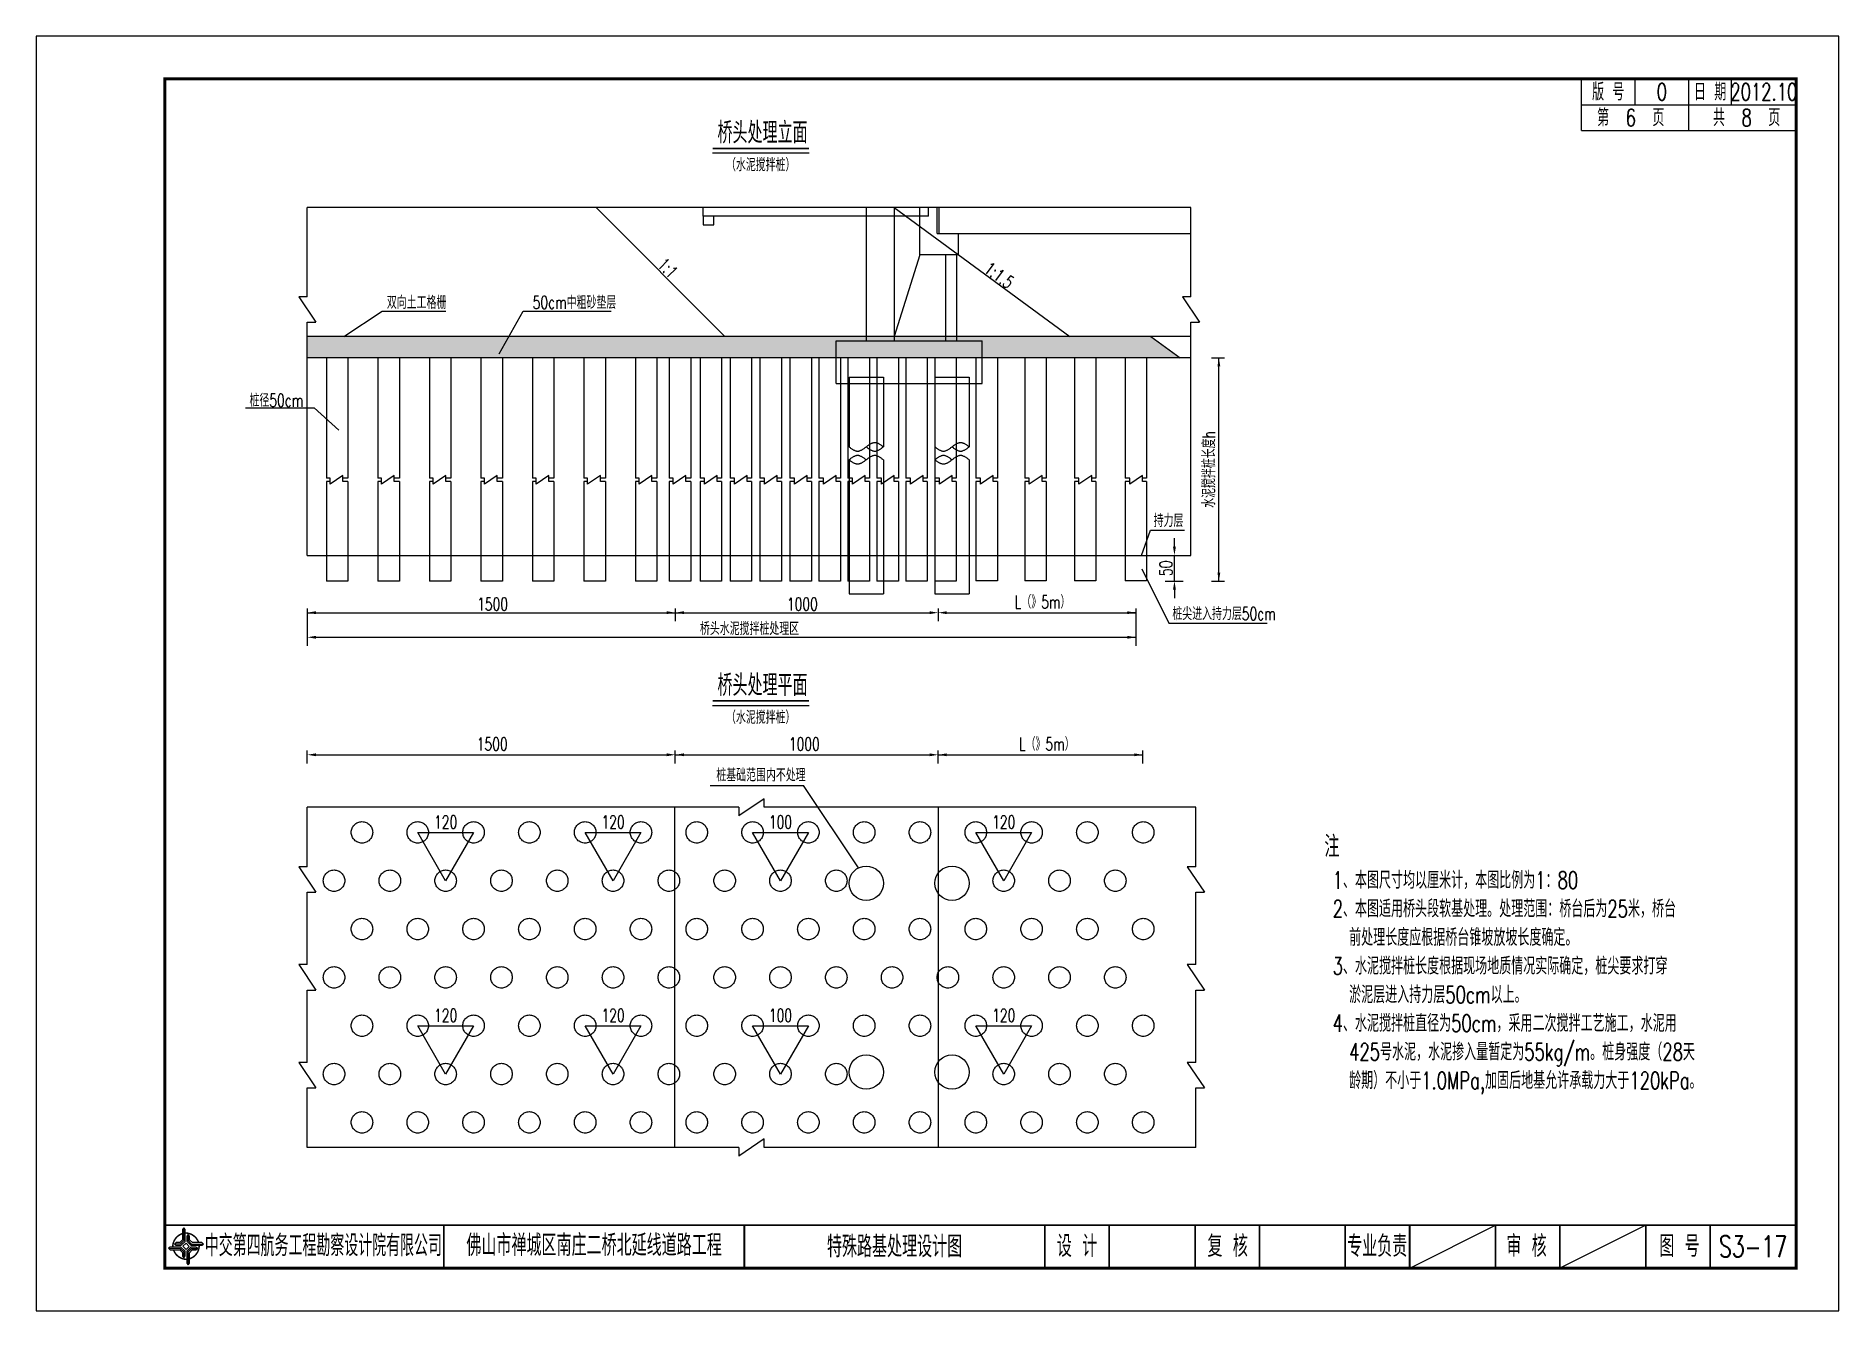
# Model space of a CAD drawing. Extents: x 216 to 3576, y 696 to 993.
# Drawn here: x 2316 to 2736, y 695.5 to 992.5 of the extents above; entities that cross this region are included whole.
import ezdxf
from ezdxf.enums import TextEntityAlignment as Align

# ---------------------------------------------------------------- set-up
doc = ezdxf.new("R2010")
doc.units = 0
doc.header["$LTSCALE"] = 5
doc.linetypes.add('DASHED', pattern=[19.05, 12.7, -6.35])
doc.layers.get('0').update_dxf_attribs({"linetype": 'CONTINUOUS'})
for name, color, linetype in [('图框', 7, 'CONTINUOUS'), ('尺寸', 4, 'CONTINUOUS'), ('尺寸标注', 4, 'CONTINUOUS'), ('文字字符', 7, 'CONTINUOUS'), ('结构', 7, 'CONTINUOUS'), ('页码', 3, 'CONTINUOUS')]:
    doc.layers.add(name, color=color, linetype=linetype)
doc.styles.get("Standard").update_dxf_attribs({"font": 'simplex1.shx', "width": 0.7, "bigfont": 'hztxt.shx'})

msp = doc.modelspace()

# ---------------------------------------------------------------- texts
at = {"color": 7, "width": 0.7}
for s, p in [('桥头处理立面', (2474.73236, 967.51933)), ('桥头处理平面', (2474.73236, 838.80373))]:
    msp.add_text(s, height=5, dxfattribs=at).set_placement(p)
at = {"layer": '图框'}
for s, height, width, p in [('版 号', 4, 0.7, (2682.24162, 979.52876)), ('0', 4, 0.7, (2694.74162, 979.52876)), ('日 期', 4, 0.7, (2705.99162, 979.52876)), ('2012.10', 4, 0.7, (2718.49162, 979.52876)), ('中交第四航务工程勘察设计院有限公司', 5, 0.65, (2382.92246, 710.7772)), ('佛山市禅城区南庄二桥北延线道路工程', 5, 0.7, (2445.99162, 710.84346)), ('设 计', 5, 0.7, (2558.49238, 710.62335)), ('复 核', 5, 0.7, (2593.5872, 710.62335)), ('专业负责', 5, 0.7, (2628.43795, 710.62335)), ('审 核', 5, 0.7, (2663.21175, 710.62335)), ('图 号', 5, 0.7, (2698.83092, 710.62335))]:
    msp.add_text(s, height=height, dxfattribs=dict(at, width=width)).set_placement(p, align=Align.MIDDLE_CENTER)
at = {"layer": '尺寸标注', "color": 7, "width": 0.7}
for s, p in [('L（》5m）', (2543.99514, 859.19454)), ('1500', (2418.64774, 826.09089)), ('1000', (2491.36613, 826.09089)), ('L（》5m）', (2544.98489, 826.09089))]:
    msp.add_text(s, height=3, dxfattribs=at).set_placement(p)
at = {"layer": '尺寸标注', "color": 7, "linetype": 'ByBlock', "char_height": 3, "attachment_point": 5, "rotation": 90}
for s, insert in [('水泥搅拌桩长度h', (2589.20885, 891.55431)), ('\\A1;50', (2579.19074, 868.55431))]:
    msp.add_mtext(s, dxfattribs=dict(at, insert=insert))
at = {"layer": '尺寸标注', "color": 7, "linetype": 'ByBlock', "char_height": 3, "attachment_point": 5}
for s, insert in [('1500', (2422.33368, 860.19454)), ('\\A1;1000', (2494.51312, 860.19454))]:
    msp.add_mtext(s, dxfattribs=dict(at, insert=insert))
at = {"layer": '文字字符', "linetype": 'ByBlock', "width": 0.7}
for p in [(2484.80994, 964.03075), (2484.80994, 835.31514)]:
    msp.add_text('（水泥搅拌桩）', height=3, dxfattribs=at).set_placement(p, align=Align.TOP_CENTER)
for s, rotation, p in [('1:1', 315, (2460.50609, 939.03252)), ('1:1.5', 323.7461623, (2536.54373, 937.73969))]:
    msp.add_text(s, height=3, rotation=rotation, dxfattribs=at).set_placement(p)
at = {"layer": '文字字符', "width": 0.7}
for s, p in [('双向土工格栅', (2397.71331, 928.96897)), ('50cm中粗砂垫层', (2431.69353, 928.96897)), ('桩径50cm', (2365.70995, 906.15327)), ('持力层', (2576.34814, 878.15349)), ('桩尖进入持力层50cm', (2580.70669, 856.45554)), ('桩基础范围内不处理', (2474.47469, 818.8713))]:
    msp.add_text(s, height=3, dxfattribs=at).set_placement(p)
at = {"layer": '文字字符', "linetype": 'ByBlock', "width": 0.7}
for s, p in [('120', (2411.41012, 807.01294)), ('120', (2450.41012, 807.01294)), ('100', (2489.41012, 807.01294)), ('120', (2541.41012, 807.01294)), ('120', (2411.41012, 761.98094)), ('120', (2450.41012, 761.98094)), ('100', (2489.41012, 761.98094)), ('120', (2541.41012, 761.98094))]:
    msp.add_text(s, height=3, dxfattribs=at).set_placement(p, align=Align.BOTTOM_CENTER)
at = {"layer": '文字字符', "insert": (2482.20242, 854.46609), "char_height": 3, "attachment_point": 5}
msp.add_mtext('\\A1;桥头水泥搅拌桩处理区', dxfattribs=at)
at = {"layer": '文字字符', "linetype": 'Continuous', "insert": (2616.1254, 806.23281), "char_height": 4, "width": 125.3587685, "attachment_point": 1}
msp.add_mtext('{\\H1.25x;\\C7;注\\C256;\\P} 1、本图尺寸均以厘米计，本图比例为1：80\\P 2、本图适用桥头段软基处理。处理范围：桥台后为25米，桥台\\P   前处理长度应根据桥台锥坡放坡长度确定。\\P 3、水泥搅拌桩长度根据现场地质情况实际确定，桩尖要求打穿\\P   淤泥层进入持力层50cm以上。\\P 4、水泥搅拌桩直径为50cm，采用二次搅拌工艺施工，水泥用\\P   425号水泥，水泥掺入量暂定为55kg/m。桩身强度（28天\\P   龄期）不小于1.0MPa,加固后地基允许承载力大于120kPa。\\P  ', dxfattribs=at)

# ---------------------------------------------------------------- blocks, each defined once
blk = doc.blocks.new('tb')
at = {"lineweight": -3}
h = blk.add_hatch(color=256, dxfattribs=at)
h.paths.add_polyline_path([(-1.23, -0.13), (-3.78, -0.14), (-4.14, -0.41), (-1.4, -0.44), (-0.56, -1.24), (-0.54, -2.62), (-0.27, -2.2), (-0.26, -1.06)])
h.paths.add_polyline_path([(0.13, -1.08), (0.14, -3.86), (0.41, -4.26), (0.44, -1.24), (1.25, -0.43), (2.66, -0.43), (2.26, -0.16), (1.07, -0.15)])
h.paths.add_polyline_path([(1.08, 0.3), (3.62, 0.3), (4.02, 0.56), (1.25, 0.57), (0.43, 1.39), (0.43, 2.8), (0.16, 2.41), (0.15, 1.24)])
h.paths.add_polyline_path([(-0.28, 1.21), (-0.28, 3.99), (-0.56, 4.39), (-0.57, 1.41), (-1.38, 0.6), (-2.74, 0.56), (-2.33, 0.3), (-1.2, 0.29)])
for p, q in [((-0.56, 4.39), (-0.57, 1.41)), ((-1.38, 0.6), (-2.74, 0.56)), ((-0.57, 1.41), (-1.38, 0.6)), ((0.43, 2.8), (0.43, 1.39)), ((0.43, 1.39), (1.25, 0.57)), ((1.25, 0.57), (4.02, 0.56)), ((-4.14, -0.41), (-1.4, -0.44)), ((-1.4, -0.44), (-0.56, -1.24)), ((-0.56, -1.24), (-0.54, -2.62)), ((0.41, -4.26), (0.44, -1.24)), ((0.44, -1.24), (1.25, -0.43)), ((1.25, -0.43), (2.66, -0.43))]:
    blk.add_line(p, q, dxfattribs=at)
at = {"lineweight": -3, "flags": 128}
for points in [[(-0.9, 3.99), (-0.9, 1.58), (-1.53, 0.91), (-2.34, 0.91), (-2.74, 0.56), (-2.33, 0.3), (-1.2, 0.29), (-0.28, 1.21), (-0.28, 3.99), (-0.56, 4.39)], [(-0.04, 0.77), (0.68, 0.04), (-0.04, -0.69), (-0.77, 0.05)], [(3.62, 0.92), (1.43, 0.92), (0.77, 1.54), (0.77, 2.38), (0.43, 2.8), (0.16, 2.41), (0.15, 1.24), (1.08, 0.3), (3.62, 0.3), (4.02, 0.56)], [(-3.73, -0.76), (-1.54, -0.76), (-0.89, -1.39), (-0.89, -2.21), (-0.54, -2.62), (-0.27, -2.2), (-0.26, -1.06), (-1.23, -0.13), (-3.78, -0.14), (-4.14, -0.41)], [(0.75, -3.85), (0.75, -1.43), (1.4, -0.78), (2.26, -0.78), (2.66, -0.43), (2.26, -0.16), (1.07, -0.15), (0.13, -1.08), (0.14, -3.86), (0.41, -4.26)]]:
    blk.add_lwpolyline(points, close=True, dxfattribs=at)
at = {"lineweight": -3, "const_width": 0.35, "flags": 128}
for points in [[(-0.9, 3.02, 0.324167), (-3.16, -0.14)], [(2.88, 0.92, 0.324403), (-0.24, 3.15)], [(0.75, -2.86, 0.325418), (3.02, 0.26)], [(-2.98, -0.76, 0.322976), (0.14, -2.98)]]:
    blk.add_lwpolyline(points, format="xyb", dxfattribs=at)
blk = doc.blocks.new('series')
at = {"width": 0.75}
for tag, height, p in [('页码', 4, (-35, -19)), ('图名', 5, (-220, -282)), ('图号', 5, (-20, -282))]:
    blk.add_attdef(tag, text='', height=height, dxfattribs=at).set_placement(p, align=Align.MIDDLE_CENTER)
blk = doc.blocks.new('123')
at = {"color": 7}
blk.add_lwpolyline([(635.99, 695.53), (635.99, 992.53), (215.99, 992.53), (215.99, 695.53)], close=True, dxfattribs=at)

# ---------------------------------------------------------------- hatches: boundary and pattern name
h = msp.add_hatch()
h.set_pattern_fill('AR-SAND', color=256, style=0)
h.set_pattern_definition([(37.5, (-420, 297), (-0.06299336, 1.9268238), [0, -1.52, 0, -1.7, 0, -1.625]), (7.5, (-420, 297), (1.7697767, 2.822146), [0, -0.82, 0, -1.37, 0, -0.525]), (327.5, (-421.23, 297), (3.1141419, 0.00565905), [0, -0.5, 0, -1.8, 0, -2.35]), (317.5, (-421.23, 297), (3.0061266, 0.8776756), [0, -0.25, 0, -1.18, 0, -1.35])])
h.paths.add_polyline_path([(2502.38257, 921.55431), (2509.38257, 921.55431), (2509.38257, 922.55431), (2379.18273, 922.55431), (2379.18273, 917.55431), (2502.38257, 917.55431)])
h.paths.add_polyline_path([(2575.66829, 922.55431), (2530.38257, 922.55431), (2530.38257, 921.55431), (2536.38257, 921.55431), (2536.38257, 917.57173), (2539.95835, 917.57173), (2539.95835, 917.55431), (2546.31752, 917.55431), (2546.31752, 917.58863), (2551.31752, 917.58863), (2551.31752, 917.55431), (2557.89306, 917.55431), (2557.89306, 917.58863), (2562.89306, 917.58863), (2562.89306, 917.55431), (2569.71083, 917.55431), (2569.71083, 917.58863), (2574.71083, 917.58863), (2574.71083, 917.55431), (2582.48648, 917.55431)])
h.paths.add_polyline_path([(2536.38257, 921.55431), (2502.38257, 921.55431), (2502.38257, 917.55431), (2503.37049, 917.55431), (2534.95835, 917.55431), (2534.95835, 917.57173), (2536.38257, 917.57173)])
h.paths.add_polyline_path([(2515.88257, 922.55431), (2509.38257, 922.55431), (2509.38257, 921.55431), (2515.88257, 921.55431)])
h.paths.add_polyline_path([(2527.88257, 922.55431), (2515.88257, 922.55431), (2515.88257, 921.55431), (2527.88257, 921.55431)])
h.paths.add_polyline_path([(2530.38257, 922.55431), (2527.88257, 922.55431), (2527.88257, 921.55431), (2530.38257, 921.55431)])

# ---------------------------------------------------------------- linework, layer by layer
for p, q in [((2473.6116, 965.28999), (2496.08699, 965.28999)), ((2473.6116, 836.57438), (2496.08699, 836.57438))]:
    msp.add_line(p, q)
at = {"const_width": 0.4}
for points in [[(2473.6116, 966.36438), (2496.08699, 966.36438)], [(2473.6116, 837.64877), (2496.08699, 837.64877)]]:
    msp.add_lwpolyline(points, dxfattribs=at)
at = {"layer": '图框'}
for p, q in [((2675.99162, 970.52876), (2675.99162, 982.52876)), ((2688.49162, 976.52876), (2688.49162, 982.52876)), ((2700.99162, 976.52876), (2700.99162, 982.52876)), ((2710.99162, 976.52876), (2710.99162, 982.52876)), ((2675.99162, 976.52876), (2725.99162, 976.52876)), ((2700.99162, 970.52876), (2700.99162, 976.52876)), ((2675.99162, 970.52876), (2725.99162, 970.52876)), ((2635.99162, 705.52876), (2655.99162, 715.52876)), ((2690.99162, 715.52876), (2670.99162, 705.52876))]:
    msp.add_line(p, q, dxfattribs=at)
for points, const_width in [([(2725.99162, 982.52876), (2345.99162, 982.52876), (2345.99162, 705.52876), (2725.99162, 705.52876), (2725.99162, 982.52876)], 0.7), ([(2345.99162, 715.52876), (2725.99162, 715.52876)], 0.4), ([(2410.99162, 715.52876), (2410.99162, 705.52876)], 0.4), ([(2480.99162, 705.52876), (2480.99162, 715.52876)], 0.4), ([(2550.99162, 705.52876), (2550.99162, 715.52876)], 0.4), ([(2565.99162, 705.52876), (2565.99162, 715.52876)], 0.4), ([(2585.99162, 705.52876), (2585.99162, 715.52876)], 0.4), ([(2600.99162, 705.52876), (2600.99162, 715.52876)], 0.4), ([(2620.99162, 705.52876), (2620.99162, 715.52876)], 0.4), ([(2620.99162, 705.52876), (2620.99162, 715.52876)], 0.4), ([(2635.99162, 705.52876), (2635.99162, 715.52876)], 0.4), ([(2655.99162, 705.52876), (2655.99162, 715.52876)], 0.4), ([(2670.99162, 705.52876), (2670.99162, 715.52876)], 0.4), ([(2690.99162, 705.52876), (2690.99162, 715.52876)], 0.4), ([(2705.99162, 705.52876), (2705.99162, 715.52876)], 0.4)]:
    msp.add_lwpolyline(points, dxfattribs=dict(at, const_width=const_width))
at = {"layer": '尺寸', "color": 2, "linetype": 'ByBlock'}
for p, q in [((2379.18273, 931.8048), (2379.18273, 952.55431)), ((2585.03223, 931.8048), (2585.03223, 952.55431)), ((2377.18273, 931.8048), (2381.18273, 925.88168)), ((2379.18273, 931.8048), (2377.18273, 931.8048)), ((2583.03223, 931.8048), (2587.03223, 925.88168)), ((2585.03223, 931.8048), (2583.03223, 931.8048)), ((2379.18273, 871.55431), (2379.18273, 925.88168)), ((2379.18273, 925.88168), (2381.18273, 925.88168)), ((2585.03223, 871.55431), (2585.03223, 925.88168)), ((2585.03223, 925.88168), (2587.03223, 925.88168)), ((2573.55003, 871.55431), (2575.59594, 877.45808)), ((2575.59594, 877.45808), (2583.56222, 877.45808)), ((2573.5878, 868.37579), (2579.8492, 855.73162)), ((2579.8492, 855.73162), (2602.77058, 855.73162)), ((2473.03826, 817.95766), (2494.76141, 817.95766)), ((2507.62503, 798.76585), (2494.76141, 817.95766)), ((2404.91012, 807.01294), (2417.91012, 807.01294)), ((2411.41012, 795.75494), (2404.91012, 807.01294)), ((2417.91012, 807.01294), (2411.41012, 795.75494)), ((2443.91012, 807.01294), (2456.91012, 807.01294)), ((2450.41012, 795.75494), (2443.91012, 807.01294)), ((2456.91012, 807.01294), (2450.41012, 795.75494)), ((2482.91012, 807.01294), (2495.91012, 807.01294)), ((2489.41012, 795.75494), (2482.91012, 807.01294)), ((2495.91012, 807.01294), (2489.41012, 795.75494)), ((2534.91012, 807.01294), (2547.91012, 807.01294)), ((2541.41012, 795.75494), (2534.91012, 807.01294)), ((2547.91012, 807.01294), (2541.41012, 795.75494)), ((2404.91012, 761.98094), (2417.91012, 761.98094)), ((2411.41012, 750.72294), (2404.91012, 761.98094)), ((2417.91012, 761.98094), (2411.41012, 750.72294)), ((2443.91012, 761.98094), (2456.91012, 761.98094)), ((2450.41012, 750.72294), (2443.91012, 761.98094)), ((2456.91012, 761.98094), (2450.41012, 750.72294)), ((2482.91012, 761.98094), (2495.91012, 761.98094)), ((2489.41012, 750.72294), (2482.91012, 761.98094)), ((2495.91012, 761.98094), (2489.41012, 750.72294)), ((2534.91012, 761.98094), (2547.91012, 761.98094)), ((2541.41012, 750.72294), (2534.91012, 761.98094)), ((2547.91012, 761.98094), (2541.41012, 750.72294))]:
    msp.add_line(p, q, dxfattribs=at)
at = {"layer": '尺寸标注', "color": 2}
for p, q in [((2387.68013, 922.55431), (2396.63269, 928.43178)), ((2396.63269, 928.43178), (2411.46004, 928.43178)), ((2423.84895, 918.52286), (2429.43705, 928.43178)), ((2429.43705, 928.43178), (2449.93439, 928.43178)), ((2364.81017, 905.9281), (2380.77903, 905.9281)), ((2386.54595, 900.68026), (2380.77903, 905.9281)), ((2384.4874, 889.49546), (2383.62049, 889.49546)), ((2384.4874, 888.79428), (2383.62049, 888.79428)), ((2388.62049, 889.49546), (2387.44895, 889.49546)), ((2388.62049, 888.79428), (2387.44895, 888.79428)), ((2396.4874, 889.49546), (2395.62049, 889.49546)), ((2396.4874, 888.79428), (2395.62049, 888.79428)), ((2400.62049, 889.49546), (2399.44895, 889.49546)), ((2400.62049, 888.79428), (2399.44895, 888.79428)), ((2408.4874, 889.49546), (2407.62049, 889.49546)), ((2408.4874, 888.79428), (2407.62049, 888.79428)), ((2412.62049, 889.49546), (2411.44895, 889.49546)), ((2412.62049, 888.79428), (2411.44895, 888.79428)), ((2420.4874, 889.49546), (2419.62049, 889.49546)), ((2420.4874, 888.79428), (2419.62049, 888.79428)), ((2424.62049, 889.49546), (2423.44895, 889.49546)), ((2424.62049, 888.79428), (2423.44895, 888.79428)), ((2432.4874, 889.49546), (2431.62049, 889.49546)), ((2432.4874, 888.79428), (2431.62049, 888.79428)), ((2436.62049, 889.49546), (2435.44895, 889.49546)), ((2436.62049, 888.79428), (2435.44895, 888.79428)), ((2444.4874, 889.49546), (2443.62049, 889.49546)), ((2444.4874, 888.79428), (2443.62049, 888.79428)), ((2448.62049, 889.49546), (2447.44895, 889.49546)), ((2448.62049, 888.79428), (2447.44895, 888.79428)), ((2456.4874, 889.49546), (2455.62049, 889.49546)), ((2456.4874, 888.79428), (2455.62049, 888.79428)), ((2460.62049, 889.49546), (2459.44895, 889.49546)), ((2460.62049, 888.79428), (2459.44895, 888.79428)), ((2464.37595, 889.49546), (2463.50905, 889.49546)), ((2464.37595, 888.79428), (2463.50905, 888.79428)), ((2468.50905, 889.49546), (2467.33751, 889.49546)), ((2468.50905, 888.79428), (2467.33751, 888.79428)), ((2471.74002, 889.49546), (2470.69006, 889.49546)), ((2471.74002, 888.79428), (2470.69006, 888.79428)), ((2475.69006, 889.49546), (2474.70158, 889.49546)), ((2475.69006, 888.79428), (2474.70158, 888.79428)), ((2478.72057, 889.49546), (2477.67061, 889.49546)), ((2478.72057, 888.79428), (2477.67061, 888.79428)), ((2482.67061, 889.49546), (2481.68213, 889.49546)), ((2482.67061, 888.79428), (2481.68213, 888.79428)), ((2485.67046, 889.49546), (2484.62049, 889.49546)), ((2485.67046, 888.79428), (2484.62049, 888.79428)), ((2489.62049, 889.49546), (2488.63202, 889.49546)), ((2489.62049, 888.79428), (2488.63202, 888.79428)), ((2492.67046, 889.49546), (2491.62049, 889.49546)), ((2492.67046, 888.79428), (2491.62049, 888.79428)), ((2496.62049, 889.49546), (2495.63202, 889.49546)), ((2496.62049, 888.79428), (2495.63202, 888.79428)), ((2499.42046, 889.49546), (2498.37049, 889.49546)), ((2499.42046, 888.79428), (2498.37049, 888.79428)), ((2503.37049, 889.49546), (2502.38202, 889.49546)), ((2503.37049, 888.79428), (2502.38202, 888.79428)), ((2506.17046, 889.49546), (2505.12049, 889.49546)), ((2506.17046, 888.79428), (2505.12049, 888.79428)), ((2510.12049, 889.49546), (2509.13202, 889.49546)), ((2510.12049, 888.79428), (2509.13202, 888.79428)), ((2512.92046, 889.49546), (2511.87049, 889.49546)), ((2512.92046, 888.79428), (2511.87049, 888.79428)), ((2516.87049, 889.49546), (2515.88202, 889.49546)), ((2516.87049, 888.79428), (2515.88202, 888.79428)), ((2519.67046, 889.49546), (2518.62049, 889.49546)), ((2519.67046, 888.79428), (2518.62049, 888.79428)), ((2523.62049, 889.49546), (2522.63202, 889.49546)), ((2523.62049, 888.79428), (2522.63202, 888.79428)), ((2526.43253, 889.49546), (2525.37049, 889.49546)), ((2526.43253, 888.79428), (2525.37049, 888.79428)), ((2530.37049, 889.49546), (2529.39409, 889.49546)), ((2530.37049, 888.79428), (2529.39409, 888.79428)), ((2536.02039, 889.49546), (2534.95835, 889.49546)), ((2536.02039, 888.79428), (2534.95835, 888.79428)), ((2539.95835, 889.49546), (2538.98195, 889.49546)), ((2539.95835, 888.79428), (2538.98195, 888.79428)), ((2547.37956, 889.49546), (2546.31752, 889.49546)), ((2547.37956, 888.79428), (2546.31752, 888.79428)), ((2551.31752, 889.49546), (2550.34112, 889.49546)), ((2551.31752, 888.79428), (2550.34112, 888.79428)), ((2558.95511, 889.49546), (2557.89306, 889.49546)), ((2558.95511, 888.79428), (2557.89306, 888.79428)), ((2562.89306, 889.49546), (2561.91666, 889.49546)), ((2562.89306, 888.79428), (2561.91666, 888.79428)), ((2570.77287, 889.49546), (2569.71083, 889.49546)), ((2570.77287, 888.79428), (2569.71083, 888.79428)), ((2574.71083, 889.49546), (2573.73443, 889.49546)), ((2574.71083, 888.79428), (2573.73443, 888.79428))]:
    msp.add_line(p, q, dxfattribs=at)
at = {"layer": '尺寸标注', "linetype": 'ByBlock'}
for p, q in [((2589.85157, 917.55431), (2592.85157, 917.55431)), ((2591.53408, 865.55431), (2591.53408, 917.55431)), ((2581.19074, 873.55431), (2581.19074, 875.55431)), ((2579.02024, 871.55431), (2583.19074, 871.55431)), ((2581.19074, 865.55431), (2581.19074, 871.55431)), ((2579.02024, 865.55431), (2583.19074, 865.55431)), ((2589.85157, 865.55431), (2592.85157, 865.55431)), ((2581.19074, 863.55431), (2581.19074, 861.55431)), ((2379.18273, 859.19454), (2379.18273, 857.19454)), ((2379.18273, 859.19454), (2379.18273, 850.46609)), ((2379.18273, 858.19454), (2464.91523, 858.19454)), ((2464.91523, 859.19454), (2464.91523, 857.19454)), ((2464.91523, 859.19454), (2464.91523, 856.19454)), ((2464.91523, 858.19454), (2524.15273, 858.19454)), ((2526.15273, 859.19454), (2526.15273, 857.19454)), ((2526.15273, 859.19454), (2526.15273, 856.19454)), ((2528.15273, 858.19454), (2572.21083, 858.19454)), ((2572.21083, 858.19454), (2570.21083, 858.19454)), ((2572.21083, 859.19454), (2572.21083, 857.19454)), ((2572.21083, 859.19454), (2572.21083, 856.19454)), ((2572.21083, 859.19454), (2572.21083, 857.19454)), ((2572.21083, 859.19454), (2572.21083, 850.46609)), ((2381.18273, 852.46609), (2572.21083, 852.46609)), ((2379.18273, 823.09089), (2379.18273, 826.09089)), ((2379.18273, 823.09089), (2379.18273, 826.09089)), ((2381.18273, 825.09089), (2462.91523, 825.09089)), ((2464.91523, 823.09089), (2464.91523, 826.09089)), ((2464.91523, 823.09089), (2464.91523, 826.09089)), ((2464.91523, 825.09089), (2524.15273, 825.09089)), ((2526.15273, 823.09089), (2526.15273, 826.09089)), ((2526.15273, 823.09089), (2526.15273, 826.09089)), ((2526.15273, 825.09089), (2573.82038, 825.09089)), ((2573.82038, 823.09089), (2573.82038, 826.09089)), ((2573.82038, 823.09089), (2573.82038, 826.09089))]:
    msp.add_line(p, q, dxfattribs=at)
at = {"layer": '尺寸标注', "linetype": 'DASHED', "ltscale": 5}
for p, q in [((2464.76072, 812.86058), (2464.76072, 733.61731)), ((2526.15273, 812.86058), (2526.15273, 733.61731))]:
    msp.add_line(p, q, dxfattribs=at)
at = {"layer": '尺寸标注', "color": 2}
for points in [[(2387.44895, 888.79428), (2387.44895, 890.16948), (2384.4874, 888.16948), (2384.4874, 889.49546)], [(2399.44895, 888.79428), (2399.44895, 890.16948), (2396.4874, 888.16948), (2396.4874, 889.49546)], [(2411.44895, 888.79428), (2411.44895, 890.16948), (2408.4874, 888.16948), (2408.4874, 889.49546)], [(2423.44895, 888.79428), (2423.44895, 890.16948), (2420.4874, 888.16948), (2420.4874, 889.49546)], [(2435.44895, 888.79428), (2435.44895, 890.16948), (2432.4874, 888.16948), (2432.4874, 889.49546)], [(2447.44895, 888.79428), (2447.44895, 890.16948), (2444.4874, 888.16948), (2444.4874, 889.49546)], [(2459.44895, 888.79428), (2459.44895, 890.16948), (2456.4874, 888.16948), (2456.4874, 889.49546)], [(2467.33751, 888.79428), (2467.33751, 890.16948), (2464.37595, 888.16948), (2464.37595, 889.49546)], [(2474.70158, 888.79428), (2474.70158, 890.16948), (2471.74002, 888.16948), (2471.74002, 889.49546)], [(2481.68213, 888.79428), (2481.68213, 890.16948), (2478.72057, 888.16948), (2478.72057, 889.49546)], [(2488.63202, 888.79428), (2488.63202, 890.16948), (2485.67046, 888.16948), (2485.67046, 889.49546)], [(2495.63202, 888.79428), (2495.63202, 890.16948), (2492.67046, 888.16948), (2492.67046, 889.49546)], [(2502.38202, 888.79428), (2502.38202, 890.16948), (2499.42046, 888.16948), (2499.42046, 889.49546)], [(2509.13202, 888.79428), (2509.13202, 890.16948), (2506.17046, 888.16948), (2506.17046, 889.49546)], [(2515.88202, 888.79428), (2515.88202, 890.16948), (2512.92046, 888.16948), (2512.92046, 889.49546)], [(2522.63202, 888.79428), (2522.63202, 890.16948), (2519.67046, 888.16948), (2519.67046, 889.49546)], [(2529.39409, 888.79428), (2529.39409, 890.16948), (2526.43253, 888.16948), (2526.43253, 889.49546)], [(2538.98195, 888.79428), (2538.98195, 890.16948), (2536.02039, 888.16948), (2536.02039, 889.49546)], [(2550.34112, 888.79428), (2550.34112, 890.16948), (2547.37956, 888.16948), (2547.37956, 889.49546)], [(2561.91666, 888.79428), (2561.91666, 890.16948), (2558.95511, 888.16948), (2558.95511, 889.49546)], [(2573.73443, 888.79428), (2573.73443, 890.16948), (2570.77287, 888.16948), (2570.77287, 889.49546)]]:
    msp.add_lwpolyline(points, dxfattribs=at)
at = {"layer": '尺寸标注', "linetype": 'ByBlock'}
for centre in [(2509.38257, 795.17265), (2529.38257, 795.17265), (2509.38257, 751.17265), (2529.38257, 751.17265)]:
    msp.add_circle(centre, 4, dxfattribs=at)
at = {"layer": '尺寸标注'}
for points in [[(2591.20074, 915.55431), (2591.86741, 915.55431), (2591.53408, 917.55431)], [(2591.20074, 867.55431), (2591.86741, 867.55431), (2591.53408, 865.55431)]]:
    msp.add_solid(points, dxfattribs=at)
at = {"layer": '尺寸标注', "linetype": 'ByBlock'}
for points in [[(2580.8574, 873.55431), (2581.52407, 873.55431), (2581.19074, 871.55431)], [(2580.8574, 863.55431), (2581.52407, 863.55431), (2581.19074, 865.55431)], [(2381.18273, 858.52787), (2381.18273, 857.8612), (2379.18273, 858.19454)], [(2462.91523, 858.52787), (2462.91523, 857.8612), (2464.91523, 858.19454)], [(2466.91523, 858.52787), (2466.91523, 857.8612), (2464.91523, 858.19454)], [(2524.15273, 858.52787), (2524.15273, 857.8612), (2526.15273, 858.19454)], [(2528.15273, 858.52787), (2528.15273, 857.8612), (2526.15273, 858.19454)], [(2570.21083, 858.52787), (2570.21083, 857.8612), (2572.21083, 858.19454)], [(2570.21083, 858.52787), (2570.21083, 857.8612), (2572.21083, 858.19454)], [(2381.18273, 852.79942), (2381.18273, 852.13276), (2379.18273, 852.46609)], [(2570.21083, 852.79942), (2570.21083, 852.13276), (2572.21083, 852.46609)], [(2381.18273, 825.42422), (2381.18273, 824.75756), (2379.18273, 825.09089)], [(2462.91523, 825.42422), (2462.91523, 824.75756), (2464.91523, 825.09089)], [(2466.91523, 825.42422), (2466.91523, 824.75756), (2464.91523, 825.09089)], [(2524.15273, 825.42422), (2524.15273, 824.75756), (2526.15273, 825.09089)], [(2528.15273, 825.42422), (2528.15273, 824.75756), (2526.15273, 825.09089)], [(2571.82038, 825.42422), (2571.82038, 824.75756), (2573.82038, 825.09089)]]:
    msp.add_solid(points, dxfattribs=at)
at = {"layer": '结构', "linetype": 'DASHED', "ltscale": 5}
for p, q in [((2585.03223, 952.55431), (2379.18273, 952.55431)), ((2476.4527, 922.55431), (2446.4527, 952.55431)), ((2471.38257, 950.55431), (2471.38257, 952.55431)), ((2523.88257, 950.55431), (2471.38257, 950.55431)), ((2471.38257, 950.55431), (2471.38257, 948.55431)), ((2473.88257, 948.55431), (2473.88257, 950.55431)), ((2509.38257, 952.55431), (2509.38257, 921.55431)), ((2515.88257, 952.55431), (2515.88257, 921.55431)), ((2515.88257, 952.55431), (2556.79166, 922.55431)), ((2521.88257, 941.55431), (2521.88257, 952.55431)), ((2523.88257, 950.55431), (2523.88257, 952.55431)), ((2525.88257, 946.55431), (2525.88257, 952.55431)), ((2526.38257, 946.55431), (2526.38257, 952.55431)), ((2471.38257, 948.55431), (2473.88257, 948.55431)), ((2525.88257, 946.55431), (2585.03223, 946.55431)), ((2530.88257, 941.55431), (2530.88257, 946.55431)), ((2521.88257, 941.55431), (2515.88257, 922.55431)), ((2530.88257, 941.55431), (2521.88257, 941.55431)), ((2527.88257, 941.55431), (2527.88257, 921.55431)), ((2530.38257, 941.55431), (2530.38257, 921.55431)), ((2585.03223, 922.55431), (2379.18273, 922.55431)), ((2502.38257, 911.55431), (2502.38257, 921.55431)), ((2502.38257, 921.55431), (2536.38257, 921.55431)), ((2536.38257, 911.55431), (2536.38257, 921.55431)), ((2502.38257, 911.55431), (2536.38257, 911.55431)), ((2505.38257, 913.05431), (2505.38257, 896.83521)), ((2505.38257, 913.05431), (2513.38257, 913.05431)), ((2513.38257, 913.05431), (2513.38257, 896.83521)), ((2525.38257, 913.05431), (2533.38257, 913.05431)), ((2533.38257, 913.05431), (2533.38257, 896.83521)), ((2505.38257, 893.80167), (2505.38257, 862.55431)), ((2513.38257, 893.80167), (2513.38257, 862.55431)), ((2525.38257, 893.80167), (2525.38257, 862.55431)), ((2533.38257, 893.80167), (2533.38257, 862.55431)), ((2379.18273, 871.55431), (2585.03223, 871.55431)), ((2505.38257, 862.55431), (2513.38257, 862.55431)), ((2525.38257, 862.55431), (2533.38257, 862.55431))]:
    msp.add_line(p, q, dxfattribs=at)
at = {"layer": '结构', "color": 1, "linetype": 'ByBlock'}
for p, q in [((2575.66829, 922.55431), (2582.48648, 917.55431)), ((2525.38257, 913.05431), (2525.38257, 896.83521))]:
    msp.add_line(p, q, dxfattribs=at)
at = {"layer": '结构', "linetype": 'ByBlock'}
msp.add_line((2585.03223, 917.55431), (2379.18273, 917.55431), dxfattribs=at)
at = {"layer": '结构', "color": 1, "linetype": 'DASHED', "ltscale": 5}
for p, q in [((2383.62049, 917.55431), (2383.62049, 889.49546)), ((2388.62049, 917.55431), (2383.62049, 917.55431)), ((2388.62049, 917.55431), (2388.62049, 889.49546)), ((2395.62049, 917.55431), (2395.62049, 889.49546)), ((2400.62049, 917.55431), (2395.62049, 917.55431)), ((2400.62049, 917.55431), (2400.62049, 889.49546)), ((2407.62049, 917.55431), (2407.62049, 889.49546)), ((2412.62049, 917.55431), (2407.62049, 917.55431)), ((2412.62049, 917.55431), (2412.62049, 889.49546)), ((2419.62049, 917.55431), (2419.62049, 889.49546)), ((2424.62049, 917.55431), (2419.62049, 917.55431)), ((2424.62049, 917.55431), (2424.62049, 889.49546)), ((2431.62049, 917.55431), (2431.62049, 889.49546)), ((2436.62049, 917.55431), (2431.62049, 917.55431)), ((2436.62049, 917.55431), (2436.62049, 889.49546)), ((2443.62049, 917.55431), (2443.62049, 889.49546)), ((2448.62049, 917.55431), (2443.62049, 917.55431)), ((2448.62049, 917.55431), (2448.62049, 889.49546)), ((2455.62049, 917.55431), (2455.62049, 889.49546)), ((2460.62049, 917.55431), (2455.62049, 917.55431)), ((2460.62049, 917.55431), (2460.62049, 889.49546)), ((2468.50905, 917.55431), (2463.50905, 917.55431)), ((2463.50905, 917.55431), (2463.50905, 889.49546)), ((2468.50905, 917.55431), (2468.50905, 889.49546)), ((2475.69006, 917.55431), (2470.69006, 917.55431)), ((2470.69006, 917.55431), (2470.69006, 889.49546)), ((2475.69006, 917.55431), (2475.69006, 889.49546)), ((2477.67061, 917.55431), (2477.67061, 889.49546)), ((2482.67061, 917.55431), (2477.67061, 917.55431)), ((2482.67061, 917.55431), (2482.67061, 889.49546)), ((2484.62049, 917.55431), (2484.62049, 889.49546)), ((2489.62049, 917.55431), (2484.62049, 917.55431)), ((2489.62049, 917.55431), (2489.62049, 889.49546)), ((2491.62049, 917.55431), (2491.62049, 889.49546)), ((2496.62049, 917.55431), (2491.62049, 917.55431)), ((2496.62049, 917.55431), (2496.62049, 889.49546)), ((2498.37049, 917.55431), (2498.37049, 889.49546)), ((2503.37049, 917.55431), (2498.37049, 917.55431)), ((2503.37049, 917.55431), (2503.37049, 889.49546)), ((2505.12049, 917.55431), (2505.12049, 889.49546)), ((2510.12049, 917.55431), (2505.12049, 917.55431)), ((2510.12049, 917.55431), (2510.12049, 889.49546)), ((2511.87049, 917.55431), (2511.87049, 889.49546)), ((2516.87049, 917.55431), (2511.87049, 917.55431)), ((2516.87049, 917.55431), (2516.87049, 889.49546)), ((2518.62049, 917.55431), (2518.62049, 889.49546)), ((2523.62049, 917.55431), (2518.62049, 917.55431)), ((2523.62049, 917.55431), (2523.62049, 889.49546)), ((2525.37049, 917.55431), (2525.37049, 889.49546)), ((2530.37049, 917.55431), (2525.37049, 917.55431)), ((2530.37049, 917.55431), (2530.37049, 889.49546)), ((2534.95835, 917.58863), (2534.95835, 889.49546)), ((2539.95835, 917.57173), (2534.95835, 917.57173)), ((2539.95835, 917.58863), (2539.95835, 889.49546)), ((2551.31752, 917.58863), (2546.31752, 917.58863)), ((2546.31752, 917.58863), (2546.31752, 889.49546)), ((2551.31752, 917.58863), (2551.31752, 889.49546)), ((2562.89306, 917.58863), (2557.89306, 917.58863)), ((2557.89306, 917.58863), (2557.89306, 889.49546)), ((2562.89306, 917.58863), (2562.89306, 889.49546)), ((2574.71083, 917.58863), (2569.71083, 917.58863)), ((2569.71083, 917.58863), (2569.71083, 889.49546)), ((2574.71083, 917.58863), (2574.71083, 889.49546)), ((2383.62049, 888.79428), (2383.62049, 865.55431)), ((2388.62049, 888.79428), (2388.62049, 865.55431)), ((2395.62049, 888.79428), (2395.62049, 865.55431)), ((2400.62049, 888.79428), (2400.62049, 865.55431)), ((2407.62049, 888.79428), (2407.62049, 865.55431)), ((2412.62049, 888.79428), (2412.62049, 865.55431)), ((2419.62049, 888.79428), (2419.62049, 865.55431)), ((2424.62049, 888.79428), (2424.62049, 865.55431)), ((2431.62049, 888.79428), (2431.62049, 865.55431)), ((2436.62049, 888.79428), (2436.62049, 865.55431)), ((2443.62049, 888.79428), (2443.62049, 865.55431)), ((2448.62049, 888.79428), (2448.62049, 865.55431)), ((2455.62049, 888.79428), (2455.62049, 865.55431)), ((2460.62049, 888.79428), (2460.62049, 865.55431)), ((2463.50905, 888.79428), (2463.50905, 865.55431)), ((2468.50905, 888.79428), (2468.50905, 865.55431)), ((2470.69006, 888.79428), (2470.69006, 865.55431)), ((2475.69006, 888.79428), (2475.69006, 865.55431)), ((2477.67061, 888.79428), (2477.67061, 865.55431)), ((2482.67061, 888.79428), (2482.67061, 865.55431)), ((2484.62049, 888.79428), (2484.62049, 865.55431)), ((2489.62049, 888.79428), (2489.62049, 865.55431)), ((2491.62049, 888.79428), (2491.62049, 865.55431)), ((2496.62049, 888.79428), (2496.62049, 865.55431)), ((2498.37049, 888.79428), (2498.37049, 865.55431)), ((2503.37049, 888.79428), (2503.37049, 865.55431)), ((2505.12049, 888.79428), (2505.12049, 865.55431)), ((2510.12049, 888.79428), (2510.12049, 865.55431)), ((2511.87049, 888.79428), (2511.87049, 865.55431)), ((2516.87049, 888.79428), (2516.87049, 865.55431)), ((2518.62049, 888.79428), (2518.62049, 865.55431)), ((2523.62049, 888.79428), (2523.62049, 865.55431)), ((2525.37049, 888.79428), (2525.37049, 865.55431)), ((2530.37049, 888.79428), (2530.37049, 865.55431)), ((2534.95835, 888.79428), (2534.95835, 865.58863)), ((2539.95835, 888.79428), (2539.95835, 865.58863)), ((2546.31752, 888.79428), (2546.31752, 865.58863)), ((2551.31752, 888.79428), (2551.31752, 865.58863)), ((2557.89306, 888.79428), (2557.89306, 865.58863)), ((2562.89306, 888.79428), (2562.89306, 865.58863)), ((2569.71083, 888.79428), (2569.71083, 865.58863)), ((2574.71083, 888.79428), (2574.71083, 865.58863)), ((2388.62049, 865.55431), (2383.62049, 865.55431)), ((2400.62049, 865.55431), (2395.62049, 865.55431)), ((2412.62049, 865.55431), (2407.62049, 865.55431)), ((2424.62049, 865.55431), (2419.62049, 865.55431)), ((2436.62049, 865.55431), (2431.62049, 865.55431)), ((2448.62049, 865.55431), (2443.62049, 865.55431)), ((2460.62049, 865.55431), (2455.62049, 865.55431)), ((2468.50905, 865.55431), (2463.50905, 865.55431)), ((2475.69006, 865.55431), (2470.69006, 865.55431)), ((2482.67061, 865.55431), (2477.67061, 865.55431)), ((2489.62049, 865.55431), (2484.62049, 865.55431)), ((2496.62049, 865.55431), (2491.62049, 865.55431)), ((2503.37049, 865.55431), (2498.37049, 865.55431)), ((2510.12049, 865.55431), (2505.12049, 865.55431)), ((2516.87049, 865.55431), (2511.87049, 865.55431)), ((2523.62049, 865.55431), (2518.62049, 865.55431)), ((2530.37049, 865.55431), (2525.37049, 865.55431)), ((2539.95835, 865.58863), (2534.95835, 865.58863)), ((2551.31752, 865.58863), (2546.31752, 865.58863)), ((2562.89306, 865.58863), (2557.89306, 865.58863)), ((2574.71083, 865.58863), (2569.71083, 865.58863))]:
    msp.add_line(p, q, dxfattribs=at)
at = {"layer": '结构', "linetype": 'DASHED', "ltscale": 5}
for centre in [(2391.91012, 807.01294), (2404.91012, 807.01294), (2417.91012, 807.01294), (2430.91012, 807.01294), (2443.91012, 807.01294), (2456.91012, 807.01294), (2469.91012, 807.01294), (2482.91012, 807.01294), (2495.91012, 807.01294), (2508.91012, 807.01294), (2521.91012, 807.01294), (2534.91012, 807.01294), (2547.91012, 807.01294), (2560.91012, 807.01294), (2573.91012, 807.01294), (2385.41012, 795.75494), (2398.41012, 795.75494), (2411.41012, 795.75494), (2424.41012, 795.75494), (2437.41012, 795.75494), (2450.41012, 795.75494), (2463.41012, 795.75494), (2476.41012, 795.75494), (2489.41012, 795.75494), (2502.41012, 795.75494), (2541.41012, 795.75494), (2554.41012, 795.75494), (2567.41012, 795.75494), (2391.91012, 784.49694), (2404.91012, 784.49694), (2417.91012, 784.49694), (2430.91012, 784.49694), (2443.91012, 784.49694), (2456.91012, 784.49694), (2469.91012, 784.49694), (2482.91012, 784.49694), (2495.91012, 784.49694), (2508.91012, 784.49694), (2521.91012, 784.49694), (2534.91012, 784.49694), (2547.91012, 784.49694), (2560.91012, 784.49694), (2573.91012, 784.49694), (2385.41012, 773.23894), (2398.41012, 773.23894), (2411.41012, 773.23894), (2424.41012, 773.23894), (2437.41012, 773.23894), (2450.41012, 773.23894), (2463.41012, 773.23894), (2476.41012, 773.23894), (2489.41012, 773.23894), (2502.41012, 773.23894), (2515.41012, 773.23894), (2528.41012, 773.23894), (2541.41012, 773.23894), (2554.41012, 773.23894), (2567.41012, 773.23894), (2391.91012, 761.98094), (2404.91012, 761.98094), (2417.91012, 761.98094), (2430.91012, 761.98094), (2443.91012, 761.98094), (2456.91012, 761.98094), (2469.91012, 761.98094), (2482.91012, 761.98094), (2495.91012, 761.98094), (2508.91012, 761.98094), (2521.91012, 761.98094), (2534.91012, 761.98094), (2547.91012, 761.98094), (2560.91012, 761.98094), (2573.91012, 761.98094), (2385.41012, 750.72294), (2398.41012, 750.72294), (2411.41012, 750.72294), (2424.41012, 750.72294), (2437.41012, 750.72294), (2450.41012, 750.72294), (2463.41012, 750.72294), (2476.41012, 750.72294), (2489.41012, 750.72294), (2502.41012, 750.72294), (2541.41012, 750.72294), (2554.41012, 750.72294), (2567.41012, 750.72294), (2391.91012, 739.46494), (2404.91012, 739.46494), (2417.91012, 739.46494), (2430.91012, 739.46494), (2443.91012, 739.46494), (2456.91012, 739.46494), (2469.91012, 739.46494), (2482.91012, 739.46494), (2495.91012, 739.46494), (2508.91012, 739.46494), (2521.91012, 739.46494), (2534.91012, 739.46494), (2547.91012, 739.46494), (2560.91012, 739.46494), (2573.91012, 739.46494)]:
    msp.add_circle(centre, 2.5, dxfattribs=at)
for points in [[(2505.38257, 896.83521), (2507.38257, 895.83521), (2509.38257, 896.83521), (2511.38257, 897.83521), (2513.38257, 896.83521)], [(2513.38257, 893.80167), (2511.38257, 894.80167), (2509.38257, 893.80167), (2507.38257, 892.80167), (2505.38257, 893.80167)], [(2509.38257, 893.80167), (2507.38257, 894.80167), (2505.38257, 893.80167)], [(2509.38257, 896.83521), (2511.38257, 895.83521), (2513.38257, 896.83521)], [(2525.38257, 896.83521), (2527.38257, 895.83521), (2529.38257, 896.83521), (2531.38257, 897.83521), (2533.38257, 896.83521)], [(2533.38257, 893.80167), (2531.38257, 894.80167), (2529.38257, 893.80167), (2527.38257, 892.80167), (2525.38257, 893.80167)], [(2529.38257, 893.80167), (2527.38257, 894.80167), (2525.38257, 893.80167)], [(2529.38257, 896.83521), (2531.38257, 895.83521), (2533.38257, 896.83521)]]:
    msp.add_spline(points, degree=3, dxfattribs=at)
at = {"layer": '页码', "color": 3}
for p, q in [((2485.64428, 814.86058), (2479.72117, 810.86058)), ((2485.64428, 812.86058), (2485.64428, 814.86058)), ((2379.18273, 799.00429), (2379.18273, 812.86058)), ((2479.72117, 812.86058), (2379.18273, 812.86058)), ((2479.72117, 812.86058), (2479.72117, 810.86058)), ((2586.18273, 812.86058), (2485.64428, 812.86058)), ((2586.18273, 799.00429), (2586.18273, 812.86058)), ((2377.18273, 799.00429), (2381.18273, 793.08118)), ((2379.18273, 799.00429), (2377.18273, 799.00429)), ((2584.18273, 799.00429), (2588.18273, 793.08118)), ((2586.18273, 799.00429), (2584.18273, 799.00429)), ((2379.18273, 793.08118), (2381.18273, 793.08118)), ((2379.18273, 776.2005), (2379.18273, 793.08118)), ((2586.18273, 793.08118), (2588.18273, 793.08118)), ((2586.18273, 776.2005), (2586.18273, 793.08118)), ((2377.18273, 776.2005), (2381.18273, 770.27739)), ((2379.18273, 776.2005), (2377.18273, 776.2005)), ((2584.18273, 776.2005), (2588.18273, 770.27739)), ((2586.18273, 776.2005), (2584.18273, 776.2005)), ((2379.18273, 770.27739), (2381.18273, 770.27739)), ((2379.18273, 753.39671), (2379.18273, 770.27739)), ((2586.18273, 770.27739), (2588.18273, 770.27739)), ((2586.18273, 753.39671), (2586.18273, 770.27739)), ((2377.18273, 753.39671), (2381.18273, 747.47359)), ((2379.18273, 753.39671), (2377.18273, 753.39671)), ((2584.18273, 753.39671), (2588.18273, 747.47359)), ((2586.18273, 753.39671), (2584.18273, 753.39671)), ((2379.18273, 733.61731), (2379.18273, 747.47359)), ((2379.18273, 747.47359), (2381.18273, 747.47359)), ((2586.18273, 733.61731), (2586.18273, 747.47359)), ((2586.18273, 747.47359), (2588.18273, 747.47359)), ((2485.64428, 735.61731), (2479.72117, 731.61731)), ((2485.64428, 733.61731), (2485.64428, 735.61731)), ((2479.72117, 733.61731), (2379.18273, 733.61731)), ((2479.72117, 733.61731), (2479.72117, 731.61731)), ((2586.18273, 733.61731), (2485.64428, 733.61731))]:
    msp.add_line(p, q, dxfattribs=at)

# ---------------------------------------------------------------- block references
at = {"layer": '图框'}
ref = msp.add_blockref('series', (2735.99162, 992.52876), dxfattribs=at)
ref.add_attrib('页码', '第  6  页     共  8  页', dxfattribs={"layer": '0', "height": 4, "width": 0.7}).set_placement((2700.99162, 973.52876), align=Align.MIDDLE_CENTER)
ref.add_attrib('图名', '特殊路基处理设计图', dxfattribs={"layer": '0', "height": 5, "width": 0.7}).set_placement((2515.99162, 710.52876), align=Align.MIDDLE_CENTER)
ref.add_attrib('图号', 'S3-17', dxfattribs={"layer": '0', "height": 5, "width": 0.7}).set_placement((2715.99162, 710.52876), align=Align.MIDDLE_CENTER)
at = {"layer": '图框', "lineweight": -3}
msp.add_blockref('tb', (2350.98735, 710.5341), dxfattribs=at)
at = {"layer": '尺寸标注'}
msp.add_blockref('123', (2100, 0), dxfattribs=at)

msp.set_redraw_order([(e.dxf.handle, doc.entitydb.next_handle()) for e in msp.query("TEXT MTEXT ATTDEF DIMENSION ARC_DIMENSION")])  # texts and dimensions are drawn at this point

doc.saveas('drawing.dxf')
